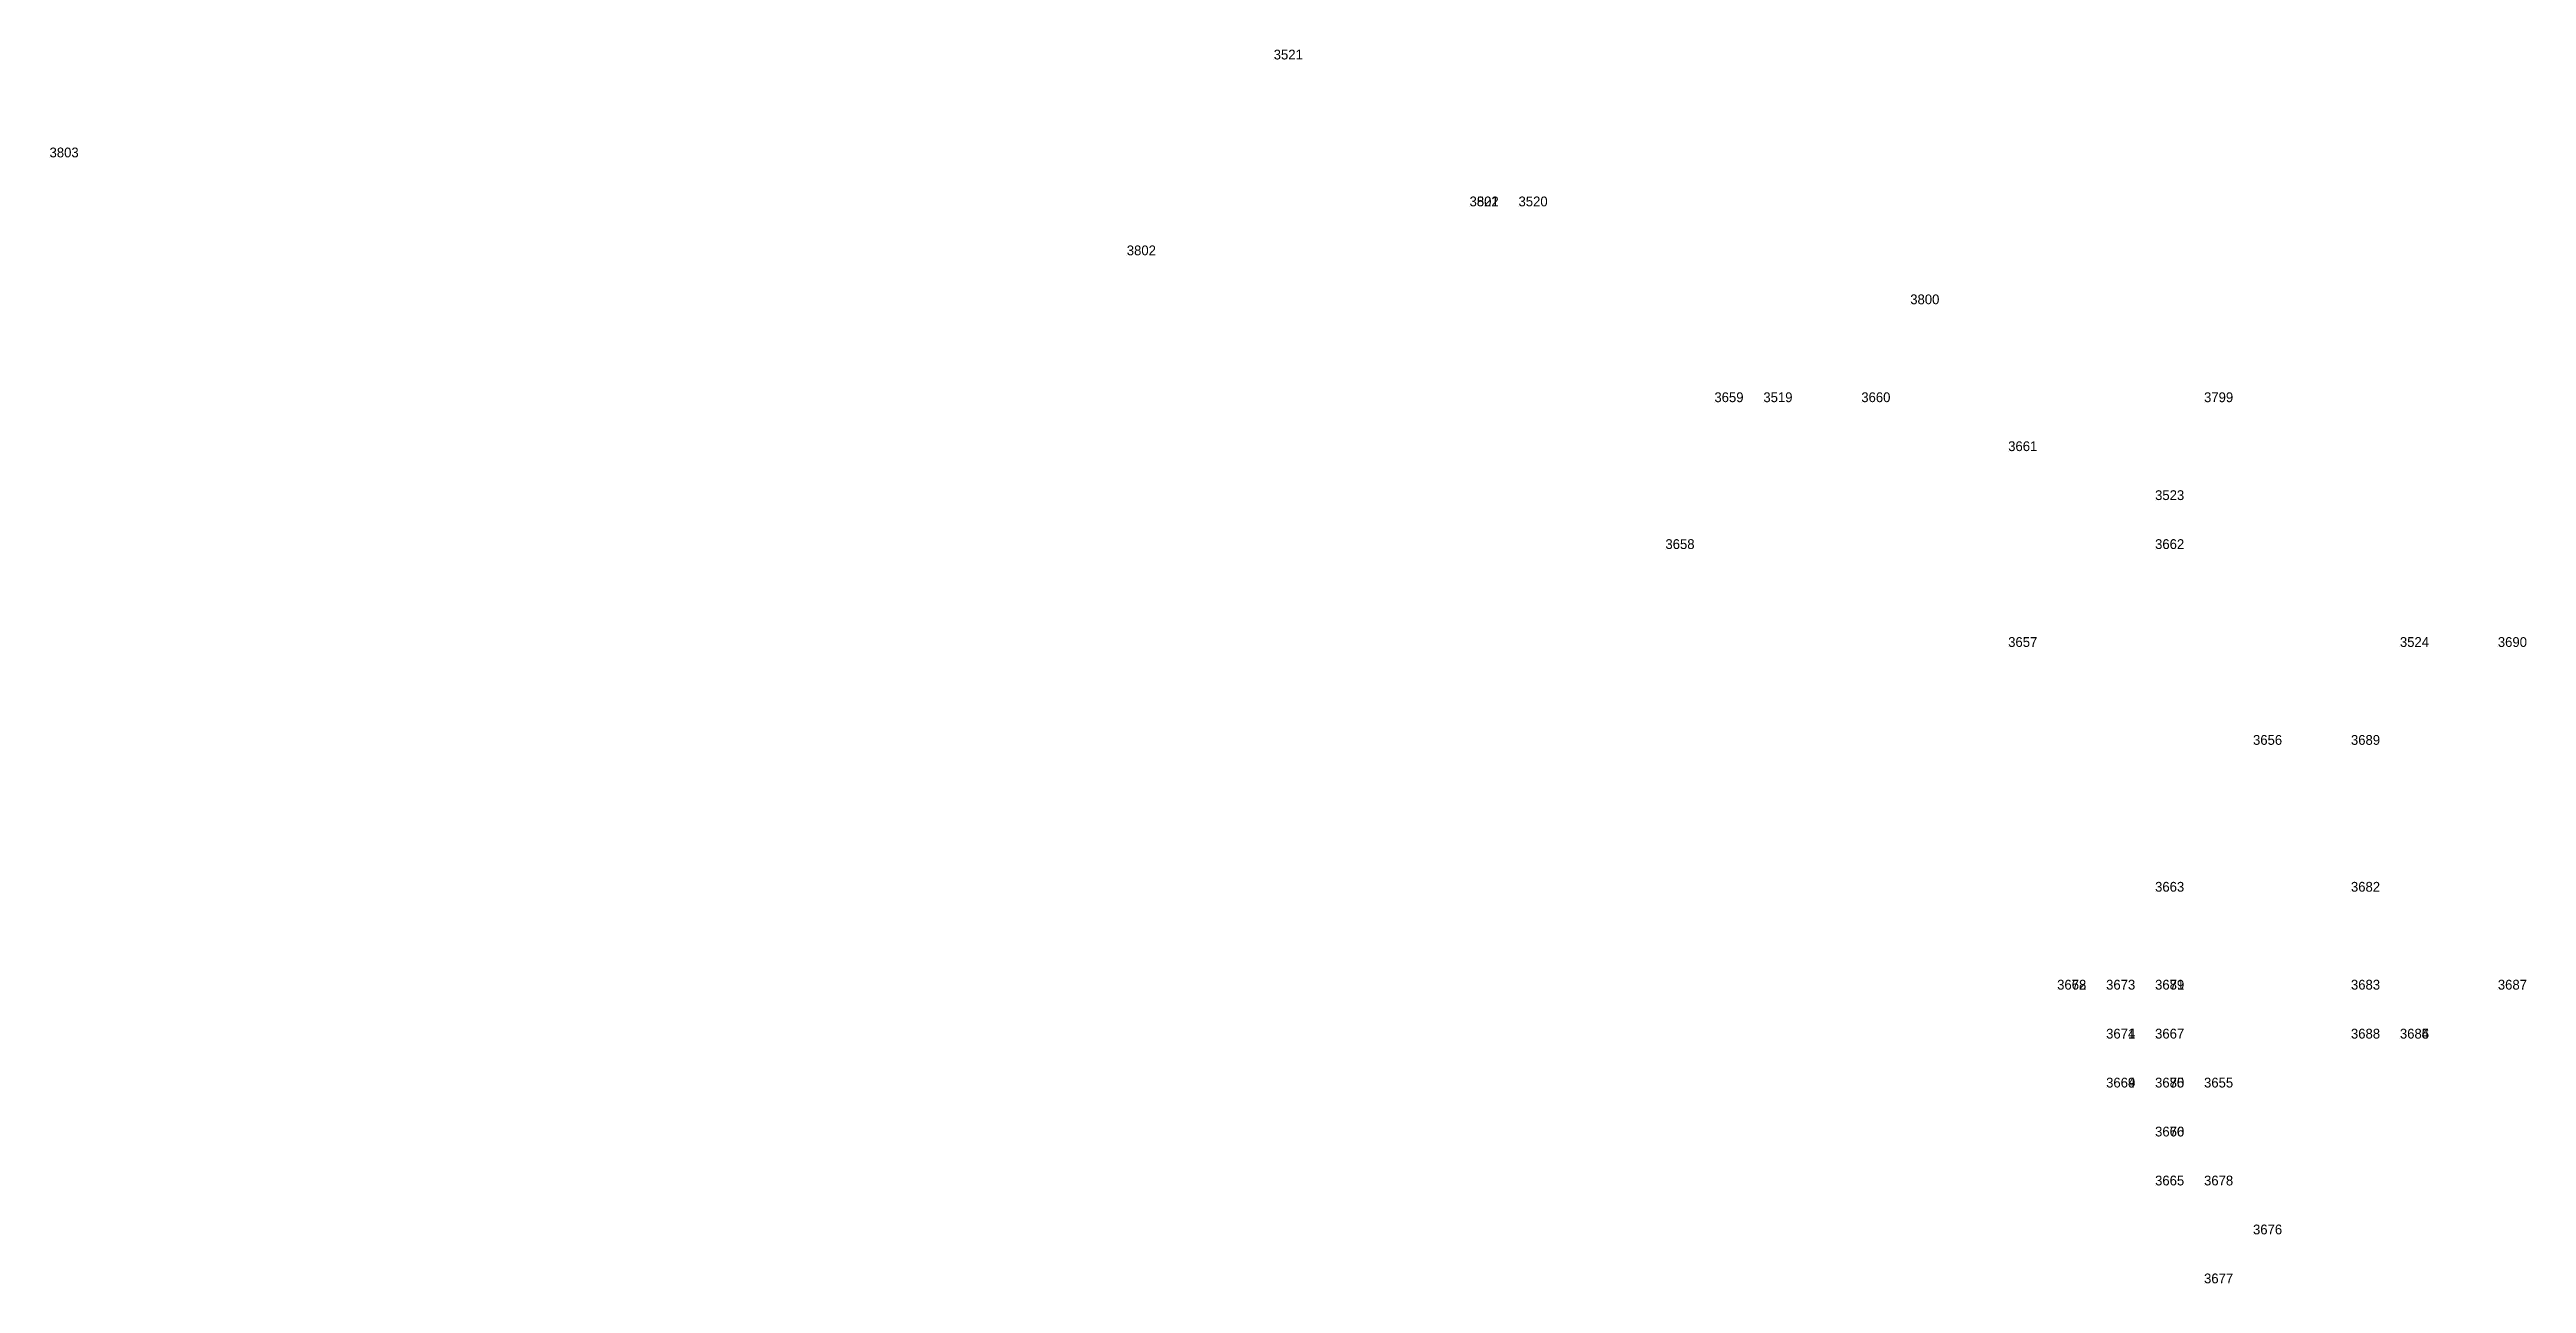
# Model space of a CAD drawing. Extents: x 535182 to 560328, y 1820963 to 1852759.
# Drawn here: x 536524 to 536574.6, y 1852734 to 1852759.2 of the extents above; entities that cross this region are included whole.
import ezdxf

# ---------------------------------------------------------------- set-up
doc = ezdxf.new("R2010")
doc.units = 0
doc.layers.add('Level 12', color=7, linetype='Continuous')
doc.layers.add('Level 7', color=7, linetype='Continuous')

msp = doc.modelspace()

# ---------------------------------------------------------------- texts
at = {"layer": 'Level 12'}
for s, p in [('3521', (536549, 1852759)), ('3803', (536524, 1852757)), ('3522', (536553, 1852756)), ('3801', (536553, 1852756)), ('3520', (536554, 1852756)), ('3802', (536546, 1852755)), ('3800', (536562, 1852754)), ('3659', (536558, 1852752)), ('3519', (536559, 1852752)), ('3660', (536561, 1852752)), ('3799', (536568, 1852752)), ('3661', (536564, 1852751)), ('3523', (536567, 1852750)), ('3658', (536557, 1852749)), ('3662', (536567, 1852749)), ('3657', (536564, 1852747)), ('3524', (536572, 1852747)), ('3690', (536574, 1852747)), ('3656', (536569, 1852745)), ('3689', (536571, 1852745)), ('3663', (536567, 1852742)), ('3682', (536571, 1852742)), ('3668', (536565, 1852740)), ('3672', (536565, 1852740)), ('3673', (536566, 1852740)), ('3679', (536567, 1852740)), ('3681', (536567, 1852740)), ('3683', (536571, 1852740)), ('3687', (536574, 1852740)), ('3671', (536566, 1852739)), ('3674', (536566, 1852739)), ('3667', (536567, 1852739)), ('3688', (536571, 1852739)), ('3684', (536572, 1852739)), ('3685', (536572, 1852739)), ('3686', (536572, 1852739)), ('3664', (536566, 1852738)), ('3669', (536566, 1852738)), ('3675', (536567, 1852738)), ('3680', (536567, 1852738)), ('3655', (536568, 1852738)), ('3666', (536567, 1852737)), ('3670', (536567, 1852737)), ('3665', (536567, 1852736)), ('3678', (536568, 1852736)), ('3676', (536569, 1852735)), ('3677', (536568, 1852734))]:
    msp.add_text(s, height=0.2, dxfattribs=at).set_placement(p)

# ---------------------------------------------------------------- linework, layer by layer
at = {"layer": 'Level 7'}
for p, q in [((536549, 1852759), (536549, 1852759)), ((536524, 1852757), (536524, 1852757)), ((536553, 1852756), (536553, 1852756)), ((536553, 1852756), (536553, 1852756)), ((536554, 1852756), (536554, 1852756)), ((536546, 1852755), (536546, 1852755)), ((536562, 1852754), (536562, 1852754)), ((536558, 1852752), (536558, 1852752)), ((536559, 1852752), (536559, 1852752)), ((536561, 1852752), (536561, 1852752)), ((536568, 1852752), (536568, 1852752)), ((536564, 1852751), (536564, 1852751)), ((536567, 1852750), (536567, 1852750)), ((536557, 1852749), (536557, 1852749)), ((536567, 1852749), (536567, 1852749)), ((536564, 1852747), (536564, 1852747)), ((536572, 1852747), (536572, 1852747)), ((536574, 1852747), (536574, 1852747)), ((536569, 1852745), (536569, 1852745)), ((536571, 1852745), (536571, 1852745)), ((536567, 1852742), (536567, 1852742)), ((536571, 1852742), (536571, 1852742)), ((536565, 1852740), (536565, 1852740)), ((536565, 1852740), (536565, 1852740)), ((536566, 1852740), (536566, 1852740)), ((536567, 1852740), (536567, 1852740)), ((536567, 1852740), (536567, 1852740)), ((536571, 1852740), (536571, 1852740)), ((536574, 1852740), (536574, 1852740)), ((536566, 1852739), (536566, 1852739)), ((536566, 1852739), (536566, 1852739)), ((536567, 1852739), (536567, 1852739)), ((536571, 1852739), (536571, 1852739)), ((536572, 1852739), (536572, 1852739)), ((536572, 1852739), (536572, 1852739)), ((536572, 1852739), (536572, 1852739)), ((536566, 1852738), (536566, 1852738)), ((536566, 1852738), (536566, 1852738)), ((536567, 1852738), (536567, 1852738)), ((536567, 1852738), (536567, 1852738)), ((536568, 1852738), (536568, 1852738)), ((536567, 1852737), (536567, 1852737)), ((536567, 1852737), (536567, 1852737)), ((536567, 1852736), (536567, 1852736)), ((536568, 1852736), (536568, 1852736)), ((536569, 1852735), (536569, 1852735)), ((536568, 1852734), (536568, 1852734))]:
    msp.add_line(p, q, dxfattribs=at)

msp.set_redraw_order([(e.dxf.handle, doc.entitydb.next_handle()) for e in msp.query("TEXT MTEXT ATTDEF DIMENSION ARC_DIMENSION")])  # texts and dimensions are drawn at this point

doc.saveas('drawing.dxf')
